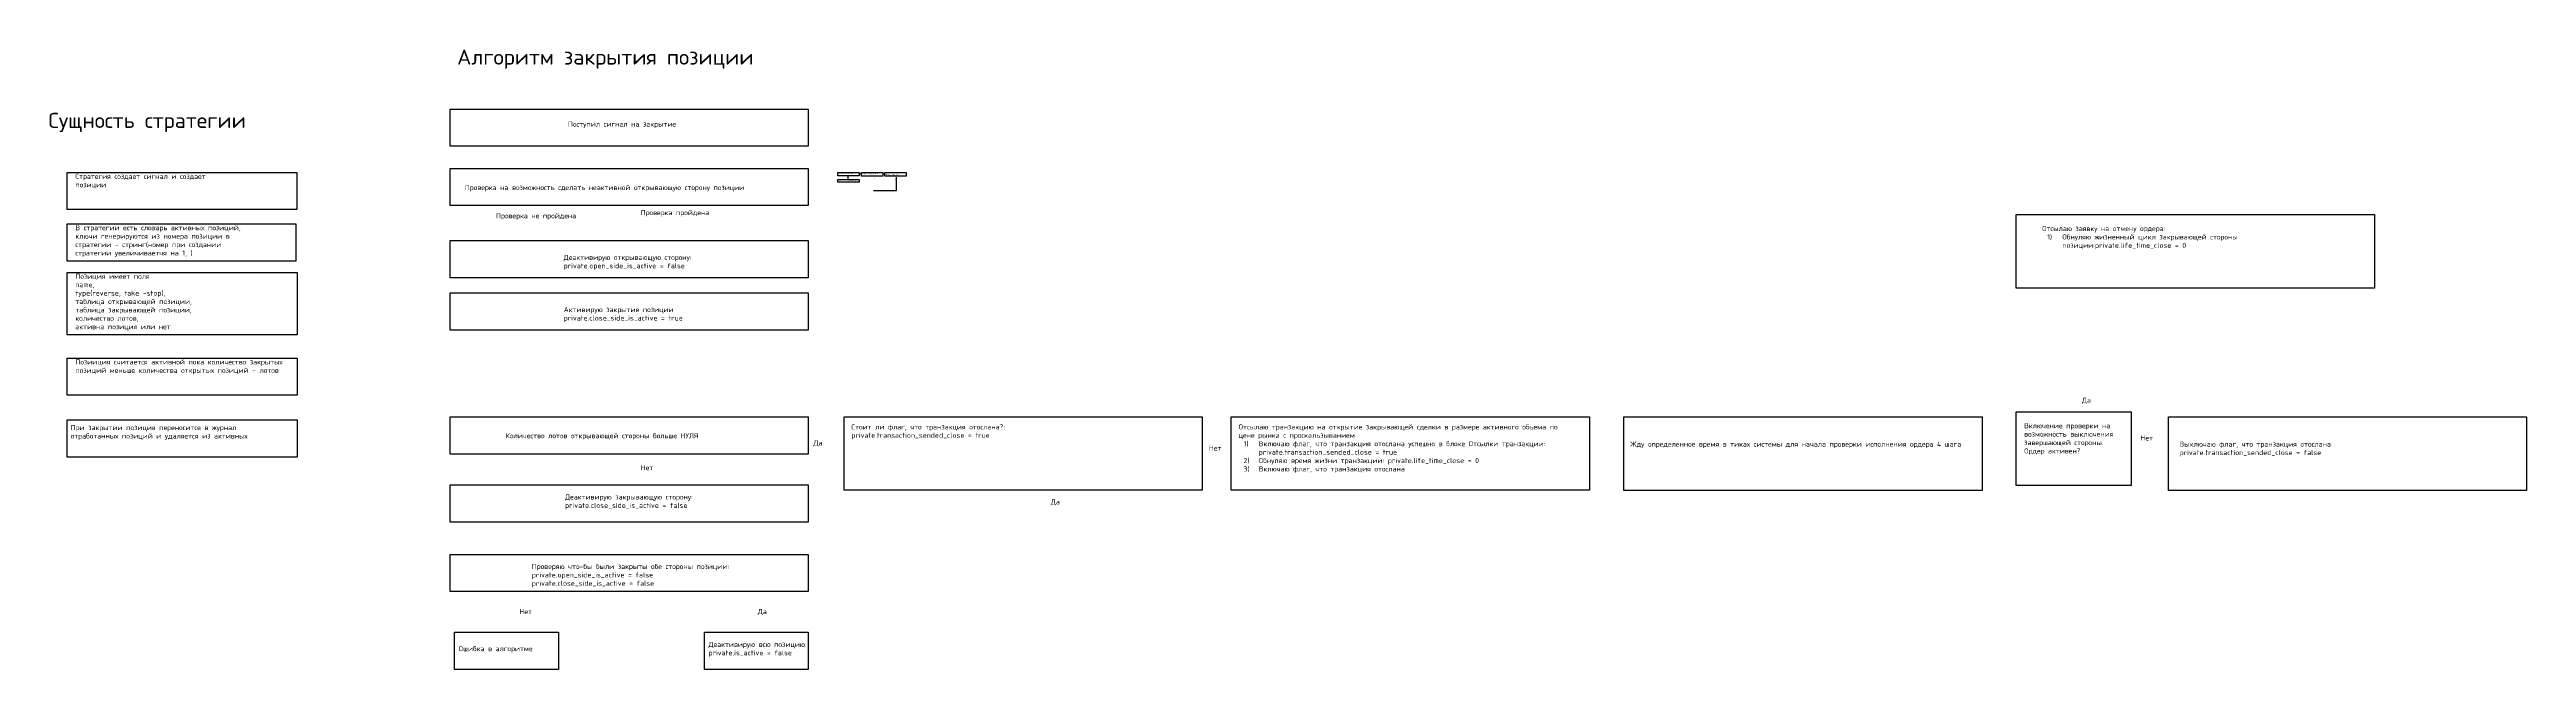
# Model space of a CAD drawing. Header units: metres. Extents: x 5387 to 32417, y 4252 to 8204.
# Drawn here: x 13680 to 18589, y 5285 to 6514 of the extents above; entities that cross this region are included whole.
import ezdxf

# ---------------------------------------------------------------- set-up
doc = ezdxf.new("R2010")
doc.units = ezdxf.units.M
doc.styles.get("Standard").update_dxf_attribs({"font": 'simplex.shx'})

msp = doc.modelspace()

# ---------------------------------------------------------------- linework, layer by layer
for points in [[(14473.6, 6395.9), (15183.3, 6395.9), (15183.3, 6322.2), (14473.6, 6322.2)], [(13714.4, 6270.3), (14169.6, 6270.3), (14169.6, 6196.6), (13714.4, 6196.6)], [(14473.6, 6278.3), (15183.3, 6278.3), (15183.3, 6204.6), (14473.6, 6204.6)], [(15242, 6270.4), (15284.1, 6270.4), (15284.1, 6263.4), (15242, 6263.4)], [(15242, 6256.4), (15284.1, 6256.4), (15284.1, 6251.1), (15242, 6251.1)], [(15288.8, 6270.4), (15331, 6270.4), (15331, 6263.3), (15288.8, 6263.3)], [(15335.5, 6270.4), (15377.6, 6270.4), (15377.6, 6263), (15335.5, 6263)], [(17577.9, 6187.2), (18287.7, 6187.2), (18287.7, 6041.1), (17577.9, 6041.1)], [(13714.4, 6168.4), (14168, 6168.4), (14168, 6094.7), (13714.4, 6094.7)], [(14473.6, 6135.2), (15183.3, 6135.2), (15183.3, 6061.5), (14473.6, 6061.5)], [(13714.4, 6072.1), (14170.8, 6072.1), (14170.8, 5948.1), (13714.4, 5948.1)], [(14473.6, 6031.6), (15183.3, 6031.6), (15183.3, 5957.9), (14473.6, 5957.9)], [(13714.4, 5902.3), (14170.8, 5902.3), (14170.8, 5828.6), (13714.4, 5828.6)], [(17577.9, 5795.4), (17805.3, 5795.4), (17805.3, 5649.3), (17577.9, 5649.3)], [(13714.4, 5779.6), (14170.8, 5779.6), (14170.8, 5706), (13714.4, 5706)], [(14473.6, 5785.6), (15183.3, 5785.6), (15183.3, 5712), (14473.6, 5712)], [(15254.6, 5785.6), (15964.3, 5785.6), (15964.3, 5640.1), (15254.6, 5640.1)], [(16022, 5785.6), (16731.8, 5785.6), (16731.8, 5640.1), (16022, 5640.1)], [(16800.2, 5785.6), (17510, 5785.6), (17510, 5639.6), (16800.2, 5639.6)], [(17879.2, 5785.6), (18589, 5785.6), (18589, 5639.6), (17879.2, 5639.6)], [(14473.6, 5650.8), (15183.3, 5650.8), (15183.3, 5577.1), (14473.6, 5577.1)], [(14473.6, 5512.9), (15183.3, 5512.9), (15183.3, 5439.3), (14473.6, 5439.3)]]:
    msp.add_lwpolyline(points, close=True)
at = {"flags": 128}
for points in [[(14834.4, 6281.1, 0, 10, 0), (14834.4, 6301.1, 0, 0, 0), (14834.4, 6321.9, 0, 0, 0)], [(14464.4, 6243.2, 0, 10, 0), (14438.3, 6243.2, 0, 0, 0), (14406.1, 6243.2, 0, 0, 0), (14406.1, 6154.8, 0, 0, 0), (14750.2, 6154.8, 0, 0, 0), (14750.2, 6200.7, 0, 0, 0)], [(15084.8, 5785.8, 0, 10, 0), (15084.8, 5808, 0, 0, 0), (15084.8, 5852.5, 0, 0, 0), (15771.4, 5852.5, 0, 0, 0), (15771.4, 6265.7, 0, 0, 0), (18371.6, 6265.7, 0, 0, 0), (18371.6, 5777, 0, 0, 0)], [(15224.6, 6269.1, 0, 10, 0), (15204.5, 6269.1, 0, 0, 0), (15183.8, 6269.1, 0, 0, 0)], [(15186.7, 6234.5, 0, 10, 0), (15206.8, 6234.5, 0, 0, 0), (15227.5, 6234.5, 0, 0, 0)], [(15229.2, 6234.4, 0, 2, 0), (15243.1, 6234.4, 0, 0, 0), (15312.7, 6234.4, 0, 0, 0), (15312.7, 6263.1, 0, 0, 0)], [(15262, 6234.6, 0, 2, 0), (15262, 6240.7, 0, 0, 0), (15262, 6250.5, 0, 0, 0)], [(14834.4, 6147.6, 0, 10, 0), (14834.4, 6167.7, 0, 0, 0), (14834.4, 6188.4, 0, 0, 0)], [(17153.4, 5783.9, 0, 10, 0), (17153.4, 5811.3, 0, 0, 0), (17153.4, 6101.8, 0, 0, 0), (17573.9, 6101.8, 0, 0, 0)], [(14834.4, 6027.2, 0, 10, 0), (14834.4, 6047.3, 0, 0, 0), (14834.4, 6068, 0, 0, 0)], [(17689.3, 6034.2, 0, 10, 0), (17689.3, 6014.1, 0, 0, 0), (17689.3, 5801.1, 0, 0, 0)], [(14834.4, 5787, 0, 10, 0), (14834.4, 5807.1, 0, 0, 0), (14834.4, 5945.5, 0, 0, 0)], [(15238.5, 5750.2, 0, 10, 0), (15214.2, 5750.2, 0, 0, 0), (15186.8, 5750.2, 0, 0, 0)], [(16019, 5742.1, 0, 10, 0), (15994.7, 5742.1, 0, 0, 0), (15967.3, 5742.1, 0, 0, 0)], [(14834.4, 5667.3, 0, 10, 0), (14834.4, 5687.3, 0, 0, 0), (14834.4, 5708.1, 0, 0, 0)], [(16784.6, 5725.6, 0, 10, 0), (16764.5, 5725.6, 0, 0, 0), (16743.8, 5725.6, 0, 0, 0)], [(17559.7, 5725.6, 0, 10, 0), (17539.7, 5725.6, 0, 0, 0), (17518.9, 5725.6, 0, 0, 0)], [(17861.8, 5725.6, 0, 10, 0), (17841.8, 5725.6, 0, 0, 0), (17821, 5725.6, 0, 0, 0)], [(17203, 5638.2, 0, 10, 0), (17203, 5615.8, 0, 0, 0), (17203, 5587.2, 0, 0, 0), (15653.8, 5587.2, 0, 0, 0), (15653.8, 5636.2, 0, 0, 0)], [(14834.4, 5520.4, 0, 10, 0), (14834.4, 5540.4, 0, 0, 0), (14834.4, 5561.2, 0, 0, 0)], [(14594.2, 5365.5, 0, 10, 0), (14594.2, 5385.5, 0, 0, 0), (14594.2, 5406.3, 0, 0, 0)], [(15066.6, 5365.5, 0, 10, 0), (15066.6, 5385.5, 0, 0, 0), (15066.6, 5406.3, 0, 0, 0)]]:
    msp.add_lwpolyline(points, format="xyseb", dxfattribs=at)
for points in [[(15262.4, 6257.1), (15262.4, 6260.4), (15262.4, 6264.2)], [(15288.8, 6267.5), (15285.9, 6267.5), (15284, 6267.5)], [(15313.1, 6234.5), (15324.1, 6234.5), (15358.2, 6234.5), (15358.2, 6261.3)], [(15334.9, 6267.5), (15332.9, 6267.5), (15330.8, 6267.5)]]:
    msp.add_lwpolyline(points, dxfattribs=at)
at = {"color": 1}
msp.add_lwpolyline([(14482.7, 5358.4), (14688.3, 5358.4), (14688.3, 5284.7), (14482.7, 5284.7)], close=True, dxfattribs=at)
at = {"color": 3}
msp.add_lwpolyline([(14977.7, 5358.4), (15183.3, 5358.4), (15183.3, 5284.7), (14977.7, 5284.7)], close=True, dxfattribs=at)

# ---------------------------------------------------------------- texts
at = {"color": 1, "attachment_point": 1}
for s, width, heights, insert, char_height in [('Алгоритм закрытия позиции', 929.853, [93.9], (14487.6, 6514.2), 30), ('Сущность стратегии', 568.565, [93.9], (13677.4, 6388.6), 30), ('Ошибка в алгоритме', 491.596, [0], (14490.8, 5331), 10)]:
    msp.add_mtext_dynamic_manual_height_columns(s, width=width, gutter_width=1, heights=heights, dxfattribs=dict(at, insert=insert, char_height=char_height))
at = {"attachment_point": 1}
for s, width, heights, insert, char_height in [('Поступил сигнал на закрытие', 305.418, [0], (14707.1, 6371.2), 10), ('Стратегия создает сигнал и создает позиции', 305.418, [0], (13730.9, 6267.6), 10), ('Проверка на возможность сделать неактивной открывающую сторону позиции', 661.823, [0], (14502.9, 6245.5), 10), ('Отсылаю транзакцию на снятие активного ордера', 42.303, [0], (15242.1, 6254.3), 1), ('Ордер открывающий позицию НЕактивен ', 305.418, [0], (15243.6, 6268.4), 1), ('нет', 2.473, [0], (15264.1, 6261.2), 1), ('да', 2.473, [0], (15285.2, 6269.9), 1), ('Свойство Открывающей позиции - активен? private.open_side_is_active = true', 39.961, [0], (15290.5, 6268), 1), ('нет', 2.473, [0], (15313.5, 6258.8), 1), ('да', 2.473, [0], (15331.9, 6269.7), 1), ('Деактивирую открывающую позицию private.open_side_is_active = false', 39.961, [0], (15337.2, 6267.3), 1), ('да', 2.473, [0], (15355.3, 6257.3), 1), ('Проверка не пройдена', 210.5, [0], (14564.7, 6189.5), 10), ('Проверка пройдена', 158.04, [0], (14851.3, 6195.7), 10), ('В стратегии есть словарь активных позиций, ключи генерируются из номера позиции в стратегии - стринг(номер при создании стратегии увеличиваетчя на 1, )', 372.456, [0], (13730.9, 6165.7), 10), ('Отсылаю заявку на отмену ордера: \\P\\pxi-3,l4,t4;1)^IОбнуляю жизненный цикл закрывающей стороны позиции:private.life_time_close = 0', 406.937, [0], (17629.1, 6164.2), 10), ('Деактивирую открывающую сторону: private.open_side_is_active = false', 392.732, [0], (14698.7, 6107), 10), ('Позиция имеет поля \\Pname, \\Ptype(reverse, take -stop), \\Pтаблица открывающей позиции, \\Pтаблица закрывающей позиции, \\Pколичество лотов, \\Pактивна позиция или нет', 516.088, [0], (13730.9, 6069.5), 10), ('Активирую закрытие позиции\\Pprivate.close_side_is_active = true', 289.554, [0], (14698.7, 6003.4), 10), ('Позииция считается активной пока количество закрытых позиций меньше количества открытых позиций - лотов', 434.288, [0], (13730.9, 5899.6), 10), ('Да', 158.04, [0], (17708, 5823.7), 10), ('При закрытии позиция переносится в журнал отработанных позиций и удаляется из активных', 434.394, [0], (13721.7, 5769.4), 10), ('Количество лотов открывающей стороны больше НУЛЯ', 491.596, [0], (14583.7, 5753.3), 10), ('Стоит ли флаг, что транзакция отослана?:\\Pprivate.transaction_sended_close = true', 692.551, [110.7], (15268.9, 5770.8), 10), ('Отсылаю транзакцию на открытие закрывающей сделки в размере активного объема по цене рынка с проскальзыванием\\P\\pxi-3,l4,t4;1)^IВключаю флаг, что транзакция отослана успешно в блоке Отсылки транзакции: private.transaction_sended_close = true\\P2)^IОбнуляю время жизни транзакции: private.life_time_close = 0\\P3)^IВключаю флаг, что транзакция отослана', 674.931, [0], (16036.4, 5770.8), 10), ('Включение проверки на возможность выключения завершающей стороны.\\PОрдер активен?', 206.249, [112.5], (17593.4, 5773.1), 10), ('Нет', 158.04, [0], (17824, 5748.8), 10), ('Да', 158.04, [0], (15193.9, 5739.1), 10), ('Нет', 158.04, [0], (15977.5, 5728.8), 10), ('Жду определенное время в тиках системы для начала проверки исполнения ордера 4 шага', 661.823, [0], (16812.5, 5736.6), 10), ('\\pxi-3,l4,t4;Выключаю флаг, что транзакция отослана:\\P\\pi0,l1,tz;private.transaction_sended_close = false', 661.823, [0], (17891.5, 5736.6), 10), ('Нет', 158.04, [0], (14851.3, 5689.9), 10), ('Деактивирую закрывающую сторону:\\Pprivate.close_side_is_active = false', 491.596, [0], (14701.5, 5631.8), 10), ('Да', 158.04, [0], (15664.3, 5622), 10), ('Проверяю что-бы были закрыты обе стороны позиции:\\Pprivate.open_side_is_active = false\\Pprivate.close_side_is_active = false', 491.596, [0], (14635.6, 5494), 10), ('Нет', 158.04, [0], (14611.1, 5404.6), 10), ('Да', 158.04, [0], (15083.5, 5404.6), 10)]:
    msp.add_mtext_dynamic_manual_height_columns(s, width=width, gutter_width=1, heights=heights, dxfattribs=dict(at, insert=insert, char_height=char_height))
at = {"color": 3, "insert": (14985.8, 5339.5), "char_height": 10, "attachment_point": 1}
msp.add_mtext_dynamic_manual_height_columns('Деактивирую всю позицию:\\Pprivate.is_active = false', width=491.596, gutter_width=1, heights=[0], dxfattribs=at)

doc.saveas('drawing.dxf')
